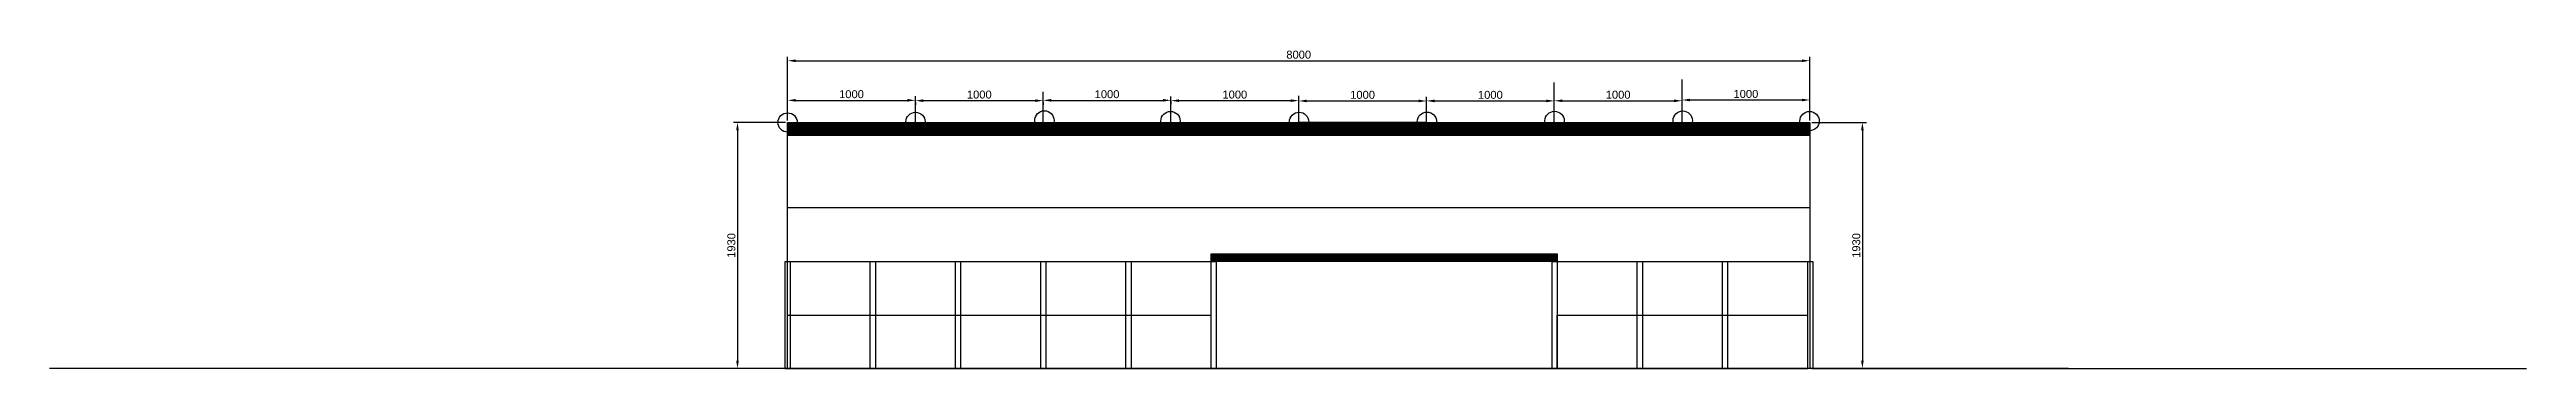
# Model space of a CAD drawing. Header units: centimetres. Extents: x -24676 to 17947, y -19887 to 13985.
# Drawn here: x -3266 to 16120, y -4294 to -1792 of the extents above; entities that cross this region are included whole.
import ezdxf

# ---------------------------------------------------------------- set-up
doc = ezdxf.new("R2010")
doc.units = ezdxf.units.CM
doc.styles.get("Standard").update_dxf_attribs({"font": 'arial.ttf'})
doc.dimstyles.new('ISO-25', dxfattribs={"dimscale": 25, "dimtxt": 2.5, "dimasz": 2.5, "dimexe": 1.25, "dimexo": 0.625, "dimtad": 1, "dimtxsty": 'Standard', "dimcen": 2.5, "dimadec": 0, "dimazin": 0, "dimtfac": 1, "dimtmove": 0, "dimatfit": 2, "dimfxl": 1, "dimarcsym": 0})

msp = doc.modelspace()

# ---------------------------------------------------------------- blocks, each defined once
blk = doc.blocks.new('*D4')
at = {"color": 0, "lineweight": -2, "transparency": 16777216}
for p, q in [((10527, -2364), (10954, -2364)), ((10923, -2427), (10923, -4232)), ((10527, -4294), (10954, -4294))]:
    blk.add_line(p, q, dxfattribs=at)
at = {"color": 0, "transparency": 16777216}
for points in [[(10912, -2427), (10933, -2427), (10923, -2364)], [(10912, -4232), (10933, -4232), (10923, -4294)]]:
    blk.add_solid(points, dxfattribs=at)
at = {"layer": 'Defpoints', "color": 0, "transparency": 16777216}
for p in [(10511, -2364), (10511, -4294), (10923, -4294)]:
    blk.add_point(p, dxfattribs=at)
at = {"color": 0, "transparency": 16777216, "insert": (10875, -3329), "char_height": 62.5, "attachment_point": 5, "rotation": 90}
blk.add_mtext('1930', dxfattribs=at)
blk = doc.blocks.new('*D5')
at = {"color": 0, "lineweight": -2, "transparency": 16777216}
for p, q in [((2511, -2349), (2511, -1849)), ((2574, -1880), (10449, -1880)), ((10511, -2349), (10511, -1849))]:
    blk.add_line(p, q, dxfattribs=at)
at = {"color": 0, "transparency": 16777216}
for points in [[(2574, -1870), (2574, -1891), (2511, -1880)], [(10449, -1870), (10449, -1891), (10511, -1880)]]:
    blk.add_solid(points, dxfattribs=at)
at = {"layer": 'Defpoints', "color": 0, "transparency": 16777216}
for p in [(10511, -1880), (2511, -2364), (10511, -2364)]:
    blk.add_point(p, dxfattribs=at)
at = {"color": 0, "transparency": 16777216, "insert": (6511, -1833), "char_height": 62.5, "attachment_point": 5}
blk.add_mtext('8000', dxfattribs=at)
blk = doc.blocks.new('*D6')
at = {"color": 0, "lineweight": -2, "transparency": 16777216}
for p, q in [((2495, -2364), (2087, -2364)), ((2119, -2427), (2119, -4232)), ((2495, -4294), (2087, -4294))]:
    blk.add_line(p, q, dxfattribs=at)
at = {"color": 0, "transparency": 16777216}
for points in [[(2108, -2427), (2129, -2427), (2119, -2364)], [(2108, -4232), (2129, -4232), (2119, -4294)]]:
    blk.add_solid(points, dxfattribs=at)
at = {"layer": 'Defpoints', "color": 0, "transparency": 16777216}
for p in [(2511, -2364), (2119, -4294), (2511, -4294)]:
    blk.add_point(p, dxfattribs=at)
at = {"color": 0, "transparency": 16777216, "insert": (2071, -3329), "char_height": 62.5, "attachment_point": 5, "rotation": 90}
blk.add_mtext('1930', dxfattribs=at)
blk = doc.blocks.new('*D7')
at = {"color": 0, "lineweight": -2, "transparency": 16777216}
for p, q in [((2511, -2349), (2511, -2159)), ((2574, -2191), (3449, -2191)), ((3511, -2349), (3511, -2159))]:
    blk.add_line(p, q, dxfattribs=at)
at = {"color": 0, "transparency": 16777216}
for points in [[(2574, -2180), (2574, -2201), (2511, -2191)], [(3449, -2180), (3449, -2201), (3511, -2191)]]:
    blk.add_solid(points, dxfattribs=at)
at = {"layer": 'Defpoints', "color": 0, "transparency": 16777216}
for p in [(3511, -2191), (2511, -2364), (3511, -2364)]:
    blk.add_point(p, dxfattribs=at)
at = {"color": 0, "transparency": 16777216, "insert": (3011, -2143), "char_height": 62.5, "attachment_point": 5}
blk.add_mtext('1000', dxfattribs=at)
blk = doc.blocks.new('*D8')
at = {"color": 0, "lineweight": -2, "transparency": 16777216}
for p, q in [((3511, -2206), (3511, -2225)), ((3574, -2193), (4449, -2193)), ((4511, -2206), (4511, -2225))]:
    blk.add_line(p, q, dxfattribs=at)
at = {"color": 0, "transparency": 16777216}
for points in [[(3574, -2183), (3574, -2204), (3511, -2193)], [(4449, -2183), (4449, -2204), (4511, -2193)]]:
    blk.add_solid(points, dxfattribs=at)
at = {"layer": 'Defpoints', "color": 0, "transparency": 16777216}
for p in [(3511, -2191), (4511, -2191), (4511, -2193)]:
    blk.add_point(p, dxfattribs=at)
at = {"color": 0, "transparency": 16777216, "insert": (4011, -2146), "char_height": 62.5, "attachment_point": 5}
blk.add_mtext('1000', dxfattribs=at)
blk = doc.blocks.new('*D9')
at = {"color": 0, "lineweight": -2, "transparency": 16777216}
for p, q in [((4511, -2178), (4511, -2159)), ((4574, -2191), (5449, -2191)), ((5511, -2196), (5511, -2222))]:
    blk.add_line(p, q, dxfattribs=at)
at = {"color": 0, "transparency": 16777216}
for points in [[(4574, -2180), (4574, -2201), (4511, -2191)], [(5449, -2180), (5449, -2201), (5511, -2191)]]:
    blk.add_solid(points, dxfattribs=at)
at = {"layer": 'Defpoints', "color": 0, "transparency": 16777216}
for p in [(4511, -2193), (5511, -2180), (5511, -2191)]:
    blk.add_point(p, dxfattribs=at)
at = {"color": 0, "transparency": 16777216, "insert": (5011, -2143), "char_height": 62.5, "attachment_point": 5}
blk.add_mtext('1000', dxfattribs=at)
blk = doc.blocks.new('*D10')
at = {"color": 0, "lineweight": -2, "transparency": 16777216}
for p, q in [((5511, -2257), (5511, -2162)), ((5574, -2193), (6449, -2193)), ((6511, -2257), (6511, -2162))]:
    blk.add_line(p, q, dxfattribs=at)
at = {"color": 0, "transparency": 16777216}
for points in [[(5574, -2183), (5574, -2204), (5511, -2193)], [(6449, -2183), (6449, -2204), (6511, -2193)]]:
    blk.add_solid(points, dxfattribs=at)
at = {"layer": 'Defpoints', "color": 0, "transparency": 16777216}
for p in [(5511, -2272), (6511, -2193), (6511, -2272)]:
    blk.add_point(p, dxfattribs=at)
at = {"color": 0, "transparency": 16777216, "insert": (6011, -2146), "char_height": 62.5, "attachment_point": 5}
blk.add_mtext('1000', dxfattribs=at)
blk = doc.blocks.new('*D11')
at = {"color": 0, "lineweight": -2, "transparency": 16777216}
for p, q in [((6511, -2245), (6511, -2165)), ((6574, -2196), (7449, -2196)), ((7511, -2245), (7511, -2165))]:
    blk.add_line(p, q, dxfattribs=at)
at = {"color": 0, "transparency": 16777216}
for points in [[(6574, -2185), (6574, -2206), (6511, -2196)], [(7449, -2185), (7449, -2206), (7511, -2196)]]:
    blk.add_solid(points, dxfattribs=at)
at = {"layer": 'Defpoints', "color": 0, "transparency": 16777216}
for p in [(6511, -2260), (7511, -2196), (7511, -2260)]:
    blk.add_point(p, dxfattribs=at)
at = {"color": 0, "transparency": 16777216, "insert": (7011, -2148), "char_height": 62.5, "attachment_point": 5}
blk.add_mtext('1000', dxfattribs=at)
blk = doc.blocks.new('*D12')
at = {"color": 0, "lineweight": -2, "transparency": 16777216}
for p, q in [((7511, -2264), (7511, -2164)), ((7574, -2195), (8449, -2195)), ((8511, -2264), (8511, -2164))]:
    blk.add_line(p, q, dxfattribs=at)
at = {"color": 0, "transparency": 16777216}
for points in [[(7574, -2185), (7574, -2206), (7511, -2195)], [(8449, -2185), (8449, -2206), (8511, -2195)]]:
    blk.add_solid(points, dxfattribs=at)
at = {"layer": 'Defpoints', "color": 0, "transparency": 16777216}
for p in [(7511, -2280), (8511, -2195), (8511, -2280)]:
    blk.add_point(p, dxfattribs=at)
at = {"color": 0, "transparency": 16777216, "insert": (8011, -2148), "char_height": 62.5, "attachment_point": 5}
blk.add_mtext('1000', dxfattribs=at)
blk = doc.blocks.new('*D13')
at = {"color": 0, "lineweight": -2, "transparency": 16777216}
for p, q in [((8511, -2180), (8511, -2163)), ((8574, -2194), (9449, -2194)), ((9511, -2180), (9511, -2163))]:
    blk.add_line(p, q, dxfattribs=at)
at = {"color": 0, "transparency": 16777216}
for points in [[(8574, -2184), (8574, -2205), (8511, -2194)], [(9449, -2184), (9449, -2205), (9511, -2194)]]:
    blk.add_solid(points, dxfattribs=at)
at = {"layer": 'Defpoints', "color": 0, "transparency": 16777216}
for p in [(8511, -2195), (9511, -2194), (9511, -2195)]:
    blk.add_point(p, dxfattribs=at)
at = {"color": 0, "transparency": 16777216, "insert": (9011, -2147), "char_height": 62.5, "attachment_point": 5}
blk.add_mtext('1000', dxfattribs=at)
blk = doc.blocks.new('*D14')
at = {"color": 0, "lineweight": -2, "transparency": 16777216}
for p, q in [((9511, -2180), (9511, -2157)), ((9574, -2188), (10449, -2188)), ((10511, -2180), (10511, -2157))]:
    blk.add_line(p, q, dxfattribs=at)
at = {"color": 0, "transparency": 16777216}
for points in [[(9574, -2178), (9574, -2199), (9511, -2188)], [(10449, -2178), (10449, -2199), (10511, -2188)]]:
    blk.add_solid(points, dxfattribs=at)
at = {"layer": 'Defpoints', "color": 0, "transparency": 16777216}
for p in [(9511, -2196), (10511, -2188), (10511, -2196)]:
    blk.add_point(p, dxfattribs=at)
at = {"color": 0, "transparency": 16777216, "insert": (10011, -2141), "char_height": 62.5, "attachment_point": 5}
blk.add_mtext('1000', dxfattribs=at)

# ---------------------------------------------------------------- dimensions: what is measured, and where the dimension line sits
for base, p1, p2, picture, middle in [((10511.103, -1880.196), (2511.103, -2364.438), (10511.103, -2364.438), '*D5', (6511.103, -1832.66)), ((3511.103, -2190.742), (2511.103, -2364.438), (3511.103, -2364.438), '*D7', (3011.103, -2143.206)), ((4511.103, -2193.331), (3511.103, -2190.742), (4511.103, -2190.742), '*D8', (4011.103, -2145.795)), ((5511.103, -2190.537), (4511.103, -2193.331), (5511.103, -2179.913), '*D9', (5011.103, -2143.002)), ((6511.103, -2193.134), (5511.103, -2272.176), (6511.103, -2272.176), '*D10', (6011.103, -2145.598)), ((7511.103, -2195.828), (6511.103, -2260.321), (7511.103, -2260.321), '*D11', (7011.103, -2148.292)), ((8511.103, -2195.191), (7511.103, -2280.02), (8511.103, -2280.02), '*D12', (8011.103, -2147.655)), ((9511.103, -2194.1), (8511.103, -2195.191), (9511.103, -2195.191), '*D13', (9011.103, -2146.564)), ((10511.103, -2188.263), (9511.103, -2195.9), (10511.103, -2195.9), '*D14', (10011.103, -2140.728))]:
    dim = msp.add_linear_dim(base=base, p1=p1, p2=p2, dimstyle='ISO-25')
    dim.commit()
    dim.dimension.update_dxf_attribs({"geometry": picture, "text_midpoint": middle})
for base, p1, p2, picture, middle in [((2118.636, -4294.438), (2511.103, -2364.438), (2511.103, -4294.438), '*D6', (2071.079, -3329.438)), ((10922.911, -4294.438), (10511.103, -2364.438), (10511.103, -4294.438), '*D4', (10875.354, -3329.438))]:
    dim = msp.add_linear_dim(base=base, p1=p1, p2=p2, angle=90, dimstyle='ISO-25')
    dim.commit()
    dim.dimension.update_dxf_attribs({"geometry": picture, "text_midpoint": middle})

# ---------------------------------------------------------------- hatches: boundary and pattern name
h = msp.add_hatch()
h.set_pattern_fill('ANSI32', color=256)
h.set_pattern_definition([(45, (8.393, -4292.726), (-6.735192, 6.735192), []), (45, (12.883, -4292.726), (-6.735192, 6.735192), [])])
h.paths.add_polyline_path([(10511.103, -2364.438), (2511.103, -2364.438), (2511.103, -2464.438), (10511.103, -2464.438)])
h = msp.add_hatch()
h.set_pattern_fill('ANSI31', color=256, scale=1.2)
h.set_pattern_definition([(45, (8.393, -4292.726), (-2.6940768, 2.6940768), [])])
h.paths.add_polyline_path([(10511.103, -2364.438), (2511.103, -2364.438), (2511.103, -2464.438), (10511.103, -2464.438)])
h = msp.add_hatch()
h.set_pattern_fill('JIS_LC_20', color=256, scale=1.2)
h.set_pattern_definition([(45, (8.393, -4292.726), (-16.970563, 16.970563), []), (45, (8.873, -4292.726), (-16.970563, 16.970563), [])])
h.paths.add_polyline_path([(10511.103, -2364.438), (9511.103, -2364.438), (8511.103, -2364.438), (7511.103, -2364.438), (5511.103, -2364.438), (5068.299, -2364.438, -0.007628856), (5007.272, -2364.438), (4511.103, -2364.438), (3511.103, -2364.438), (2511.103, -2364.438), (2511.103, -2464.438), (10511.103, -2464.438)])
h = msp.add_hatch()
h.set_pattern_fill('ANSI31', color=256)
h.set_pattern_definition([(45, (8.393, -4292.7262), (-2.245064, 2.245064), [])])
h.paths.add_polyline_path([(8534.103, -3394.438), (8494.103, -3394.438), (5826.103, -3394.438), (5826.103, -3454.438), (5866.103, -3454.438), (8534.103, -3454.438)])

# ---------------------------------------------------------------- linework, layer by layer
for p, q in [((4511.103, -2364.438), (4511.103, -2125.106)), ((8511.103, -2364.438), (8511.103, -2051.03)), ((9511.103, -2364.438), (9511.103, -2027.362)), ((3511.103, -2364.438), (3511.103, -2164.254)), ((5511.103, -2364.438), (5511.103, -2179.913)), ((6511.103, -2364.438), (6511.103, -2156.203)), ((7511.103, -2364.438), (7511.103, -2195.601)), ((2511.103, -4294.438), (2511.103, -2364.438)), ((2511.103, -2364.438), (2511.103, -2464.438)), ((2511.103, -2364.438), (3511.103, -2364.438)), ((2511.103, -2464.438), (10511.103, -2464.438)), ((3511.103, -2364.438), (4511.103, -2364.438)), ((4511.103, -2364.438), (5511.103, -2364.438)), ((5511.103, -2364.438), (5511.103, -2364.438)), ((5511.103, -2364.438), (6511.103, -2364.438)), ((6511.103, -2364.438), (7511.103, -2364.438)), ((7511.103, -2364.438), (6511.103, -2364.438)), ((6511.103, -2364.438), (7645.337, -2364.438)), ((6511.103, -2364.438), (7511.103, -2364.438)), ((6511.103, -2364.438), (7511.103, -2364.438)), ((7511.103, -2364.438), (8511.103, -2364.438)), ((8511.103, -2364.438), (9511.103, -2364.438)), ((10511.103, -2364.438), (10511.103, -4294.438)), ((2511.103, -3454.438), (2511.103, -2614.438)), ((2511.103, -3454.438), (2511.103, -3034.438)), ((7895.565, -3034.438), (2511.103, -3034.438)), ((5532.1, -3034.438), (5532.1, -3034.438)), ((10515.103, -3034.438), (7895.565, -3034.438)), ((7895.565, -3034.438), (7895.565, -3034.438)), ((10515.103, -3454.438), (10515.103, -3034.438)), ((2491.103, -4294.438), (2491.103, -3454.438)), ((2491.103, -3454.438), (2511.103, -3454.438)), ((2511.103, -3454.438), (2511.103, -3454.438)), ((2511.103, -3454.438), (2531.103, -3454.438)), ((2531.103, -3454.438), (2531.103, -4294.438)), ((2531.103, -3454.438), (3158.103, -3454.438)), ((3158.103, -4294.438), (3158.103, -3454.438)), ((3158.103, -3454.438), (3198.103, -3454.438)), ((3198.103, -3454.438), (3198.103, -4294.438)), ((3198.103, -3454.438), (5826.103, -3454.438)), ((3825.103, -4294.438), (3825.103, -3454.438)), ((3825.103, -3454.438), (3865.103, -3454.438)), ((3865.103, -3454.438), (3865.103, -4294.438)), ((4492.103, -4294.438), (4492.103, -3454.438)), ((4492.103, -3454.438), (4532.103, -3454.438)), ((4532.103, -3454.438), (4532.103, -4294.438)), ((5159.103, -4294.438), (5159.103, -3454.438)), ((5159.103, -3454.438), (5199.103, -3454.438)), ((5199.103, -3454.438), (5199.103, -4294.438)), ((5826.103, -3454.438), (5826.103, -3394.438)), ((5826.103, -4294.438), (5826.103, -3454.438)), ((5826.103, -3454.438), (5866.103, -3454.438)), ((5866.103, -3454.438), (5866.103, -4294.438)), ((8534.103, -3454.438), (5866.103, -3454.438)), ((5866.103, -3454.438), (5866.103, -3454.438)), ((8494.103, -4294.438), (8494.103, -3454.438)), ((8494.103, -3454.438), (8534.103, -3454.438)), ((8534.103, -3394.438), (8534.103, -3454.438)), ((8534.103, -3454.438), (8534.103, -4294.438)), ((8534.103, -3454.438), (10495.103, -3454.438)), ((9161.103, -4294.438), (9161.103, -3454.438)), ((9161.103, -3454.438), (9201.103, -3454.438)), ((9201.103, -3454.438), (9201.103, -4294.438)), ((9828.103, -4294.438), (9828.103, -3454.438)), ((9828.103, -3454.438), (9868.103, -3454.438)), ((9868.103, -3454.438), (9868.103, -4294.438)), ((10495.103, -4294.438), (10495.103, -3454.438)), ((10495.103, -3454.438), (10535.103, -3454.438)), ((10495.103, -3454.438), (10515.103, -3454.438)), ((10511.103, -3329.438), (10511.103, -3329.438)), ((10535.103, -3454.438), (10535.103, -4294.438)), ((2511.103, -4294.438), (2511.103, -3874.438)), ((2511.103, -3874.438), (5826.103, -3874.438)), ((8534.103, -4294.438), (8534.103, -3874.438)), ((8534.103, -3874.438), (10495.103, -3874.438)), ((491.103, -4294.438), (-3265.572, -4294.438)), ((2491.103, -4294.438), (491.103, -4294.438)), ((2511.103, -4294.438), (2491.103, -4294.438)), ((2491.103, -4294.438), (3158.103, -4294.438)), ((10511.103, -4294.438), (2511.103, -4294.438)), ((2531.103, -4294.438), (2531.103, -4294.438)), ((3158.103, -4294.438), (3158.103, -4294.438)), ((3158.103, -4294.438), (3158.103, -4294.438)), ((3158.103, -4294.438), (3825.103, -4294.438)), ((3198.103, -4294.438), (3198.103, -4294.438)), ((3825.103, -4294.438), (4492.103, -4294.438)), ((3865.103, -4294.438), (3865.103, -4294.438)), ((4492.103, -4294.438), (5159.103, -4294.438)), ((4532.103, -4294.438), (4532.103, -4294.438)), ((5159.103, -4294.438), (5826.103, -4294.438)), ((5199.103, -4294.438), (5199.103, -4294.438)), ((5826.103, -4294.438), (8494.103, -4294.438)), ((5866.103, -4294.438), (5866.103, -4294.438)), ((8494.103, -4294.438), (9161.103, -4294.438)), ((8534.103, -4294.438), (8534.103, -4294.438)), ((9161.103, -4294.438), (9828.103, -4294.438)), ((9201.103, -4294.438), (9201.103, -4294.438)), ((9828.103, -4294.438), (10495.103, -4294.438)), ((9868.103, -4294.438), (9868.103, -4294.438)), ((10515.103, -4294.438), (10495.103, -4294.438)), ((10535.103, -4294.438), (10515.103, -4294.438)), ((10535.103, -4294.438), (12535.103, -4294.438)), ((12535.103, -4294.438), (10535.103, -4294.438)), ((12535.103, -4294.438), (16120.052, -4294.438))]:
    msp.add_line(p, q)
at = {"color": 1}
for p, q in [((2511.103, -2364.438), (3511.103, -2364.438)), ((3511.103, -2364.438), (4511.103, -2364.438)), ((4511.103, -2364.438), (5511.103, -2364.438)), ((4511.103, -2364.438), (4511.103, -2364.438)), ((5511.103, -2364.438), (7511.103, -2364.438)), ((7511.103, -2364.438), (8511.103, -2364.438)), ((8511.103, -2364.438), (9511.103, -2364.438)), ((9511.103, -2364.438), (10511.103, -2364.438)), ((5826.103, -3394.438), (8494.103, -3394.438)), ((8494.103, -3394.438), (8534.103, -3394.438))]:
    msp.add_line(p, q, dxfattribs=at)
for centre in [(2511.103, -2364.438), (3511.945, -2359.859), (4520.749, -2348.508), (5507.718, -2353.072), (6514.105, -2359.594), (7514.709, -2358.376), (8513.401, -2351.965), (9516.696, -2349.66), (10509.248, -2353.376)]:
    msp.add_circle(centre, 75.586, dxfattribs=at)

msp.set_redraw_order([(e.dxf.handle, doc.entitydb.next_handle()) for e in msp.query("TEXT MTEXT ATTDEF DIMENSION ARC_DIMENSION")])  # texts and dimensions are drawn at this point

doc.saveas('drawing.dxf')
